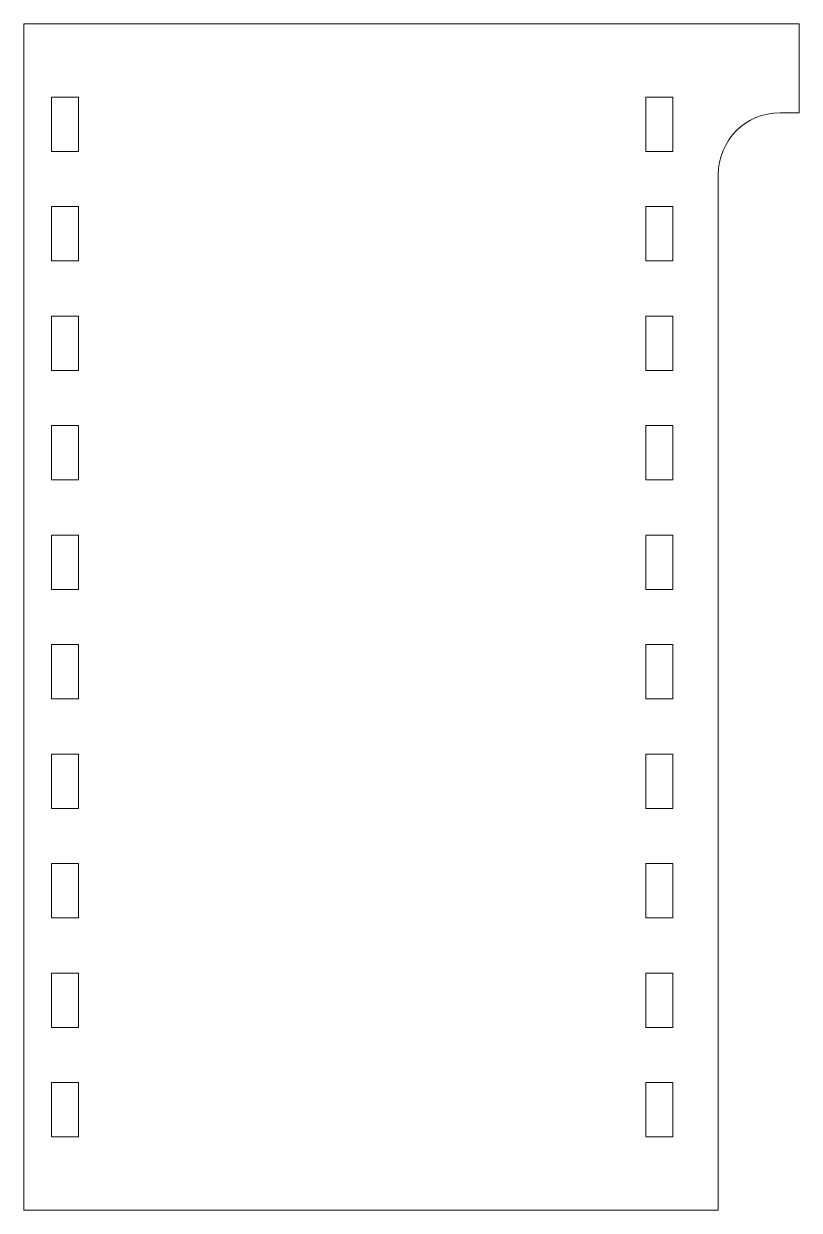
# Model space of a CAD drawing. Header units: millimetres. Extents: x 10 to 238, y 10 to 406.
# Drawn here: x 10 to 95, y 83.1 to 213.1 of the extents above; entities that cross this region are included whole.
import ezdxf

# ---------------------------------------------------------------- set-up
doc = ezdxf.new("R2010")
doc.units = ezdxf.units.MM
doc.header["$MEASUREMENT"] = 0
doc.layers.add('Layer 1', color=7, linetype='Continuous', lineweight=0)

msp = doc.modelspace()

# ---------------------------------------------------------------- linework, layer by layer
at = {"layer": 'Layer 1', "color": 18, "lineweight": 5, "true_color": 0x000000}
for points in [[(81.15, 205.06), (81.15, 199.1), (78.19, 199.1), (78.19, 205.06)], [(81.15, 187.1), (78.19, 187.1), (78.19, 193.06), (81.15, 193.06)], [(81.15, 175.1), (78.19, 175.1), (78.19, 181.06), (81.15, 181.06)], [(81.15, 163.1), (78.19, 163.1), (78.19, 169.06), (81.15, 169.06)], [(81.15, 151.1), (78.19, 151.1), (78.19, 157.06), (81.15, 157.06)], [(81.15, 139.1), (78.19, 139.1), (78.19, 145.06), (81.15, 145.06)], [(81.15, 127.1), (78.19, 127.1), (78.19, 133.06), (81.15, 133.06)], [(81.15, 115.1), (78.19, 115.1), (78.19, 121.06), (81.15, 121.06)], [(81.15, 103.1), (78.19, 103.1), (78.19, 109.06), (81.15, 109.06)], [(78.19, 91.1), (78.19, 97.06), (81.15, 97.06), (81.15, 91.1)]]:
    msp.add_lwpolyline(points, close=True, dxfattribs=at)
for points, knots in [([(94.99, 213.1), (94.99, 213.1), (10.02, 213.1), (10.02, 213.1), (10.01, 213.1), (10, 213.09), (10, 213.08), (10, 213.08), (10, 83.08), (10, 83.08), (10, 83.07), (10.01, 83.06), (10.02, 83.06), (10.02, 83.06), (86.13, 83.06), (86.13, 83.06), (86.13, 83.06), (86.13, 196.58), (86.13, 196.58), (86.13, 200.31), (89.15, 203.34), (92.88, 203.34), (92.88, 203.34), (95.01, 203.34), (95.01, 203.34), (95.01, 203.34), (95.01, 213.08), (95.01, 213.08), (95.01, 213.09), (95, 213.1), (94.99, 213.1)], [0, 0, 0, 0, 1, 1, 1, 2, 2, 2, 3, 3, 3, 4, 4, 4, 5, 5, 5, 6, 6, 6, 7, 7, 7, 8, 8, 8, 9, 9, 9, 10, 10, 10, 10]), ([(16, 205.06), (16, 205.06), (16, 199.1), (16, 199.1), (16, 199.1), (13.04, 199.1), (13.04, 199.1), (13.04, 199.1), (13.04, 205.06), (13.04, 205.06), (13.04, 205.06), (16, 205.06), (16, 205.06)], [0, 0, 0, 0, 1, 1, 1, 2, 2, 2, 3, 3, 3, 4, 4, 4, 4]), ([(16, 187.1), (16, 187.1), (13.04, 187.1), (13.04, 187.1), (13.04, 187.1), (13.04, 193.06), (13.04, 193.06), (13.04, 193.06), (16, 193.06), (16, 193.06), (16, 193.06), (16, 187.1), (16, 187.1)], [0, 0, 0, 0, 1, 1, 1, 2, 2, 2, 3, 3, 3, 4, 4, 4, 4]), ([(16, 175.1), (16, 175.1), (13.04, 175.1), (13.04, 175.1), (13.04, 175.1), (13.04, 181.06), (13.04, 181.06), (13.04, 181.06), (16, 181.06), (16, 181.06), (16, 181.06), (16, 175.1), (16, 175.1)], [0, 0, 0, 0, 1, 1, 1, 2, 2, 2, 3, 3, 3, 4, 4, 4, 4]), ([(16, 163.1), (16, 163.1), (13.04, 163.1), (13.04, 163.1), (13.04, 163.1), (13.04, 169.06), (13.04, 169.06), (13.04, 169.06), (16, 169.06), (16, 169.06), (16, 169.06), (16, 163.1), (16, 163.1)], [0, 0, 0, 0, 1, 1, 1, 2, 2, 2, 3, 3, 3, 4, 4, 4, 4]), ([(16, 151.1), (16, 151.1), (13.04, 151.1), (13.04, 151.1), (13.04, 151.1), (13.04, 157.06), (13.04, 157.06), (13.04, 157.06), (16, 157.06), (16, 157.06), (16, 157.06), (16, 151.1), (16, 151.1)], [0, 0, 0, 0, 1, 1, 1, 2, 2, 2, 3, 3, 3, 4, 4, 4, 4]), ([(16, 139.1), (16, 139.1), (13.04, 139.1), (13.04, 139.1), (13.04, 139.1), (13.04, 145.06), (13.04, 145.06), (13.04, 145.06), (16, 145.06), (16, 145.06), (16, 145.06), (16, 139.1), (16, 139.1)], [0, 0, 0, 0, 1, 1, 1, 2, 2, 2, 3, 3, 3, 4, 4, 4, 4]), ([(16, 127.1), (16, 127.1), (13.04, 127.1), (13.04, 127.1), (13.04, 127.1), (13.04, 133.06), (13.04, 133.06), (13.04, 133.06), (16, 133.06), (16, 133.06), (16, 133.06), (16, 127.1), (16, 127.1)], [0, 0, 0, 0, 1, 1, 1, 2, 2, 2, 3, 3, 3, 4, 4, 4, 4]), ([(16, 115.1), (16, 115.1), (13.04, 115.1), (13.04, 115.1), (13.04, 115.1), (13.04, 121.06), (13.04, 121.06), (13.04, 121.06), (16, 121.06), (16, 121.06), (16, 121.06), (16, 115.1), (16, 115.1)], [0, 0, 0, 0, 1, 1, 1, 2, 2, 2, 3, 3, 3, 4, 4, 4, 4]), ([(16, 103.1), (16, 103.1), (13.04, 103.1), (13.04, 103.1), (13.04, 103.1), (13.04, 109.06), (13.04, 109.06), (13.04, 109.06), (16, 109.06), (16, 109.06), (16, 109.06), (16, 103.1), (16, 103.1)], [0, 0, 0, 0, 1, 1, 1, 2, 2, 2, 3, 3, 3, 4, 4, 4, 4]), ([(13.04, 91.1), (13.04, 91.1), (13.04, 97.06), (13.04, 97.06), (13.04, 97.06), (16, 97.06), (16, 97.06), (16, 97.06), (16, 91.1), (16, 91.1), (16, 91.1), (13.04, 91.1), (13.04, 91.1)], [0, 0, 0, 0, 1, 1, 1, 2, 2, 2, 3, 3, 3, 4, 4, 4, 4])]:
    msp.add_open_spline(points, degree=3, knots=knots, dxfattribs=at)

doc.saveas('drawing.dxf')
